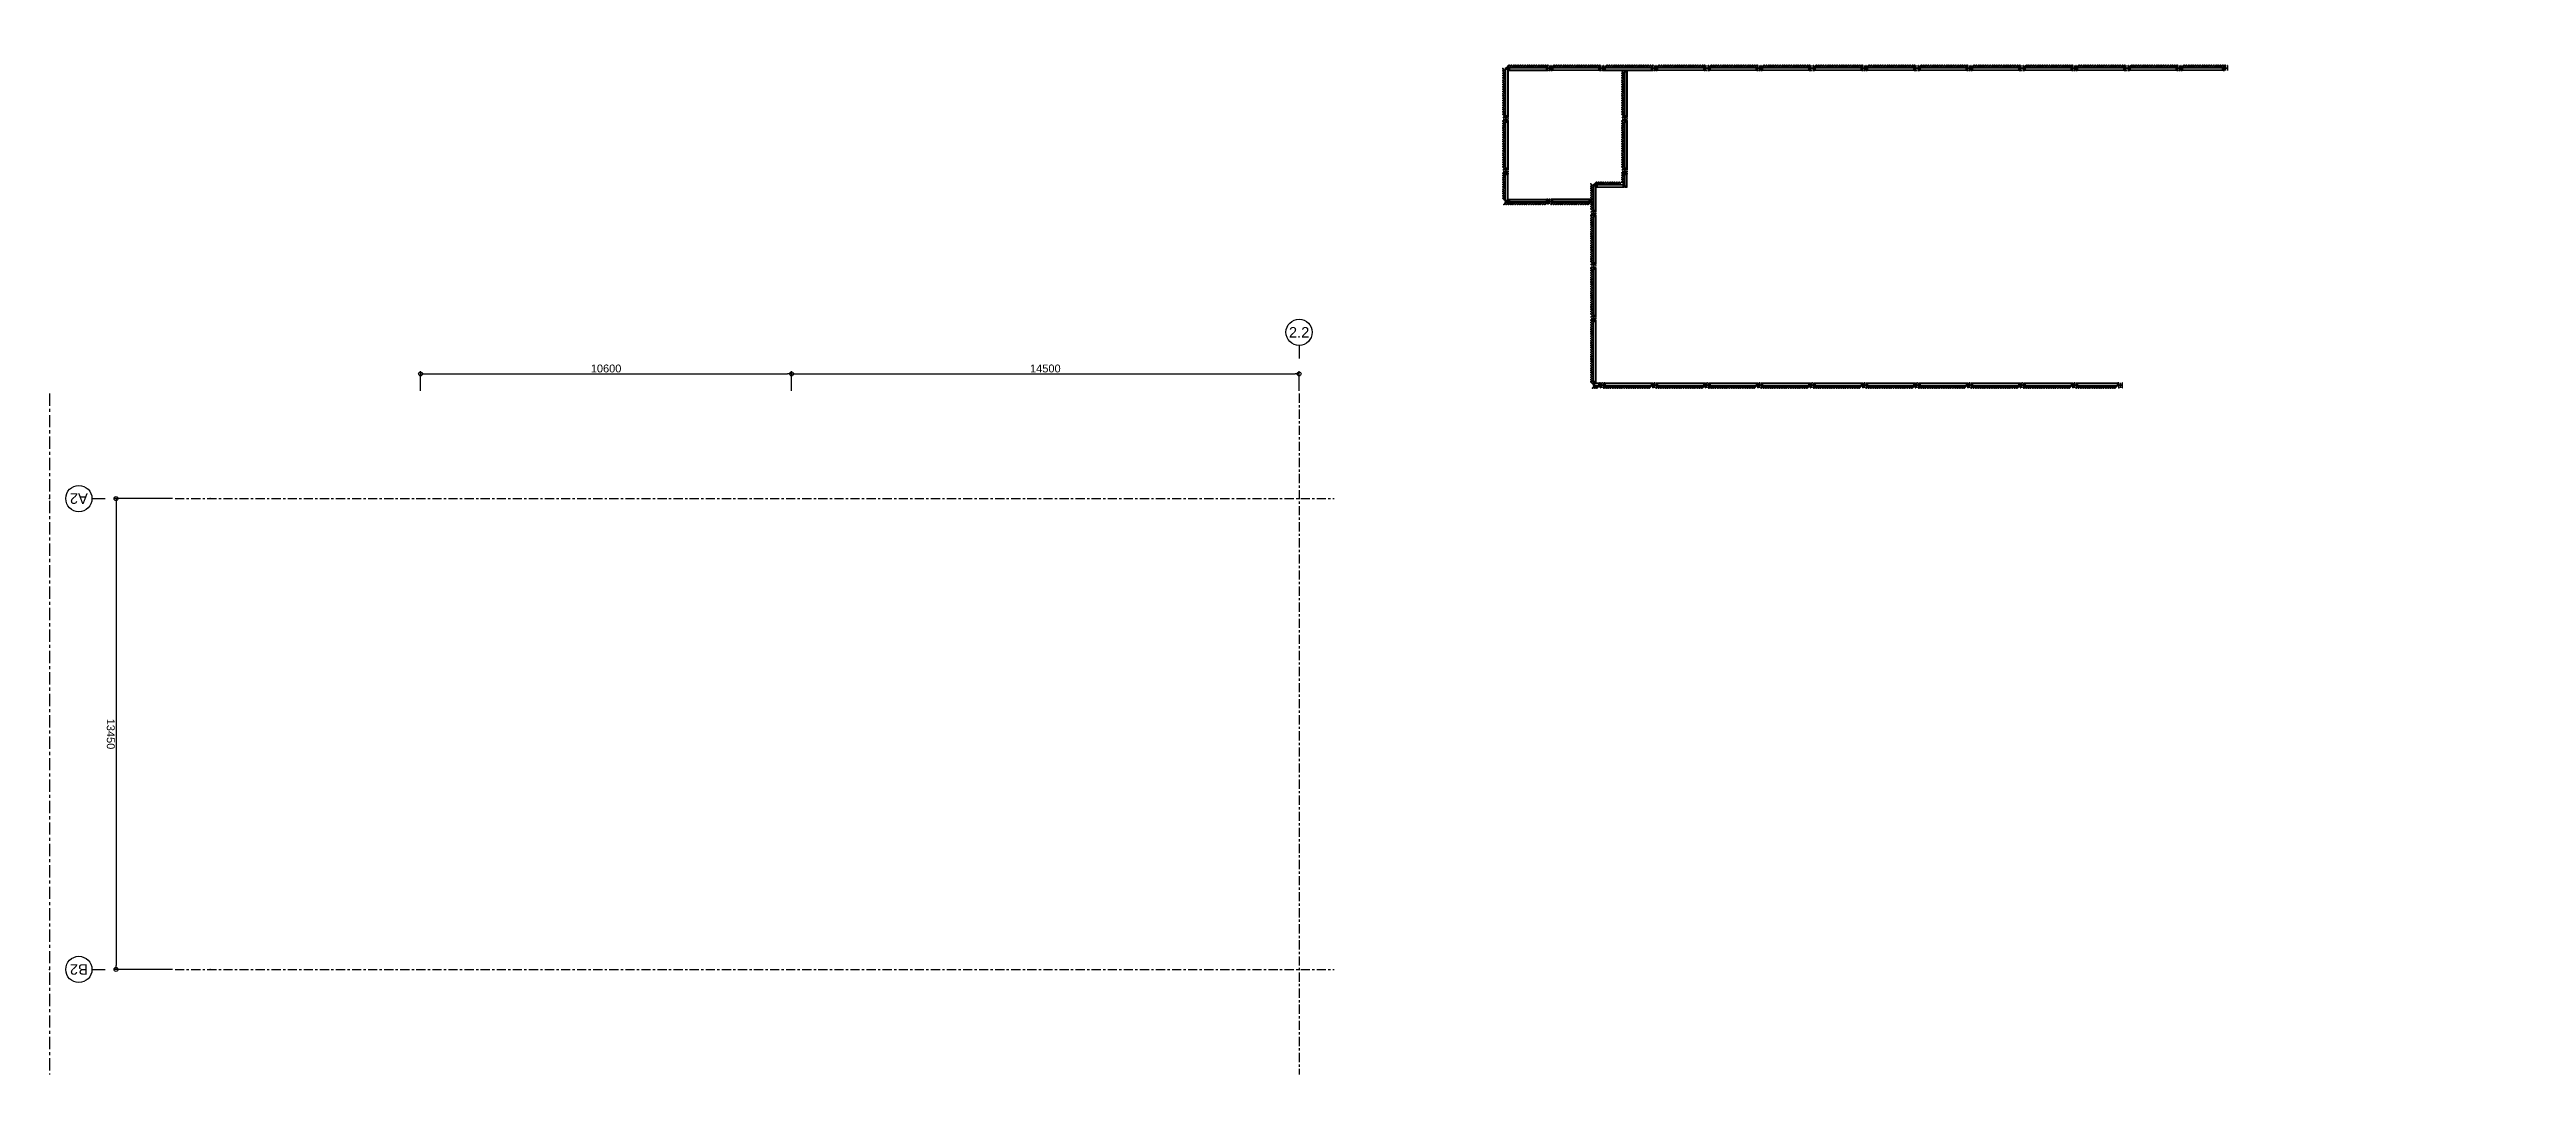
# Model space of a CAD drawing. Header units: millimetres. Extents: x 652554 to 1678317, y -308114 to 170803.
# Drawn here: x 1082489 to 1153254, y -217334 to -188057 of the extents above; entities that cross this region are included whole.
import ezdxf
from ezdxf.enums import TextEntityAlignment as Align

# ---------------------------------------------------------------- set-up
doc = ezdxf.new("R2010")
doc.units = ezdxf.units.MM
doc.linetypes.add('CENTER', pattern=[50.8, 31.75, -6.35, 6.35, -6.35])
doc.linetypes.add('TA_GL_000.70000', pattern=[1.925, 0.7, -0.175, 0.175, -0.175, 0.7])
doc.layers.get('Defpoints').update_dxf_attribs({"color": 250})
for name, color, linetype in [('000 - 0_SYM_DWG_GRID-BUBBLE_MAIN_COLOR_1', 3, 'Continuous'), ('000 - 0_SYM_DWG_GRIDLINE_MAIN_COLOR_1', 3, 'Continuous'), ('000 - 0_SYM_DWG_GRIDLINE_MAIN_COLOR_251', 251, 'Continuous'), ('000 - GRID', 251, 'CENTER'), ('010 - ASPG_ACCESSORIES_MAIN_COLOR_1', 1, 'Continuous'), ('010 - ASPG_DIMS_NOM', 1, 'Continuous'), ('010 - ASPG_EXTR_DEF_SUB', 250, 'Continuous'), ('010 - ASPG_EXTR_MAIN_COLOR_2', 2, 'Continuous'), ('010 - ASPG_FASTERN_DEF_SUB', 250, 'Continuous'), ('010 - ASPG_FRAMING_CUT_COLOR_4', 4, 'Continuous'), ('010 - ASPG_FRAMING_DEF_SUB', 250, 'Continuous'), ('010 - ASPG_FRAMING_HATCH_', 251, 'Continuous'), ('010 - ASPG_FRAMING_MAIN_COLOR_2', 2, 'Continuous'), ('010 - ASPG_FRAMING_SUB_COLOR_2', 2, 'Continuous'), ('010 - ASPG_FRAMING_WIPEOUT_', 250, 'Continuous'), ('BOLT & SCREW', 233, 'Continuous'), ('Center Line', 1, 'CENTER')]:
    doc.layers.add(name, color=color, linetype=linetype)
doc.layers.add('12-GRID', color=1, linetype='CENTER', lineweight=13)
doc.layers.add('SCREW', color=8, linetype='Continuous', lineweight=5)
doc.styles.add('Arial', font='arial.ttf')
doc.styles.add('FAMELINE_FOR_CKST', font='arial.ttf')
doc.styles.add('TA', font='', dxfattribs={"height": 4.5})
doc.styles.get('TA').set_extended_font_data('Cordia New')
doc.dimstyles.new('FAMELINE-CKST_C-C', dxfattribs={"dimtxt": 0.3, "dimasz": 0.15, "dimexe": 0.1, "dimexo": 0.1, "dimgap": 0.05, "dimtad": 1, "dimzin": 0, "dimdsep": 46, "dimtxsty": 'FAMELINE_FOR_CKST', "dimblk": 'ORIGIN', "dimblk1": 'ORIGIN', "dimblk2": 'ORIGIN', "dimsah": 1, "dimcen": 0.1, "dimdle": 0.1, "dimclrd": 256, "dimclre": 256, "dimclrt": 3, "dimadec": 0, "dimazin": 0, "dimtfac": 1, "dimtix": 1, "dimtmove": 2, "dimatfit": 3, "dimfxl": 1, "dimtolj": 1, "dimtzin": 0, "dimlwd": -1, "dimlwe": -1, "dimarcsym": 0})
pattern_1 = [(270, (1257419.24324, -520041.6224), (0.65495992507, -1.1344238721), [0.7562825814, -1.5125651628]), (30, (1257419.24324, -520041.6224), (0.65495992936, 1.1344238696), [0.7562825814, -1.5125651628]), (330, (1257419.24324, -520041.6224), (1.30991985442, -2.48e-09), [-1.5125651628, 0.7562825814])]
pattern_2 = [(315, (1257419.4929, -520021.6224), (1.3369313545, 1.3369313545), []), (45, (1257419.4929, -520021.6224), (-1.3369313545, 1.3369313545), [])]
pattern_3 = [(270, (1257419.4425, -520043.9224), (0.65495992507, -1.1344238721), [0.7562825814, -1.5125651628]), (30, (1257419.4425, -520043.9224), (0.65495992936, 1.1344238696), [0.7562825814, -1.5125651628]), (330, (1257419.4425, -520043.9224), (1.30991985442, -2.48e-09), [-1.5125651628, 0.7562825814])]
pattern_4 = [(315, (1257419.1929, -520023.9224), (1.3369313545, 1.3369313545), []), (45, (1257419.1929, -520023.9224), (-1.3369313545, 1.3369313545), [])]

msp = doc.modelspace()

# ---------------------------------------------------------------- blocks, each defined once
blk = doc.blocks.new('*U6642')
at = {"layer": '000 - 0_SYM_DWG_GRIDLINE_MAIN_COLOR_1'}
blk.add_line((45, 0), (40, 0), dxfattribs=at)
blk.add_circle((50, 0), 5, dxfattribs=at)
at = {"layer": '000 - 0_SYM_DWG_GRIDLINE_MAIN_COLOR_251', "linetype": 'ByBlock', "ltscale": 5}
blk.add_line((13.33, 0), (-428.16, 0), dxfattribs=at)
at = {"layer": '000 - 0_SYM_DWG_GRIDLINE_MAIN_COLOR_251', "color": 3}
blk.add_point((-414.83, 0), dxfattribs=at)
at = {"layer": '000 - 0_SYM_DWG_GRIDLINE_MAIN_COLOR_251', "color": 0}
blk.add_point((0, 0), dxfattribs=at)
at = {"style": 'TA', "flags": 1}
blk.add_attdef('LOCATION', (6, -6), '', height=4.5, rotation=270, dxfattribs=at)
at = {"layer": '000 - 0_SYM_DWG_GRID-BUBBLE_MAIN_COLOR_1', "style": 'Arial'}
blk.add_attdef('GRID-HEAD', text='', height=4, dxfattribs=at).set_placement((50, 0), align=Align.MIDDLE_CENTER)
blk = doc.blocks.new('*U6644')
at = {"layer": '000 - 0_SYM_DWG_GRIDLINE_MAIN_COLOR_1'}
blk.add_line((58.33, 0), (53.33, 0), dxfattribs=at)
blk.add_circle((63.33, 0), 5, dxfattribs=at)
at = {"layer": '000 - 0_SYM_DWG_GRIDLINE_MAIN_COLOR_251', "linetype": 'ByBlock', "ltscale": 5}
blk.add_line((40, 0), (-219.33, 0), dxfattribs=at)
at = {"layer": '000 - 0_SYM_DWG_GRIDLINE_MAIN_COLOR_251', "color": 3}
blk.add_point((-179.33, 0), dxfattribs=at)
at = {"layer": '000 - 0_SYM_DWG_GRIDLINE_MAIN_COLOR_251', "color": 0}
blk.add_point((0, 0), dxfattribs=at)
at = {"style": 'TA', "flags": 1}
blk.add_attdef('LOCATION', (6, -6), '', height=4.5, rotation=270, dxfattribs=at)
at = {"layer": '000 - 0_SYM_DWG_GRID-BUBBLE_MAIN_COLOR_1', "style": 'Arial'}
blk.add_attdef('GRID-HEAD', text='', height=4, rotation=270, dxfattribs=at).set_placement((63.33, 0), align=Align.MIDDLE_CENTER)
blk = doc.blocks.new('*U6641')
at = {"layer": '000 - 0_SYM_DWG_GRIDLINE_MAIN_COLOR_251', "linetype": 'ByBlock', "ltscale": 5}
blk.add_line((30, 0), (-164.5, 0), dxfattribs=at)
at = {"layer": '000 - 0_SYM_DWG_GRIDLINE_MAIN_COLOR_251', "color": 3}
blk.add_point((-134.5, 0), dxfattribs=at)
at = {"layer": '000 - 0_SYM_DWG_GRIDLINE_MAIN_COLOR_251', "color": 0}
blk.add_point((0, 0), dxfattribs=at)
at = {"style": 'TA', "flags": 1}
blk.add_attdef('LOCATION', (6, -6), '', height=4.5, rotation=270, dxfattribs=at)
blk = doc.blocks.new('_Origin')
at = {"color": 0, "linetype": 'ByBlock', "lineweight": -2}
blk.add_line((0, 0), (-1, 0), dxfattribs=at)
blk.add_circle((0, 0), 0.5, dxfattribs=at)
blk = doc.blocks.new('*D5525')
at = {"layer": '010 - ASPG_DIMS_NOM', "transparency": 16777216}
for p, q in [((1086002, -200884), (1084314, -200884)), ((1084389, -200997), (1084389, -214222)), ((1086002, -214334), (1084314, -214334))]:
    blk.add_line(p, q, dxfattribs=at)
at = {"layer": 'Defpoints', "color": 0, "transparency": 16777216}
for p in [(1086077, -200884), (1084389, -214334), (1086077, -214334)]:
    blk.add_point(p, dxfattribs=at)
at = {"layer": '010 - ASPG_DIMS_NOM', "transparency": 16777216, "xscale": 112.5, "yscale": 112.5, "zscale": 112.5}
for p, rotation in [((1084389, -200884), 90), ((1084389, -214334), 270)]:
    blk.add_blockref('_Origin', p, dxfattribs=dict(at, rotation=rotation))
at = {"layer": '010 - ASPG_DIMS_NOM', "color": 3, "transparency": 16777216, "insert": (1084237, -207609), "char_height": 225, "attachment_point": 5, "rotation": 270, "style": 'FAMELINE_FOR_CKST'}
blk.add_mtext('\\A1;13450', dxfattribs=at)
blk = doc.blocks.new('*D5526')
at = {"layer": '010 - ASPG_DIMS_NOM', "transparency": 16777216}
for p, q in [((1093089, -197809), (1093089, -197247)), ((1093202, -197322), (1103577, -197322)), ((1103689, -197809), (1103689, -197247))]:
    blk.add_line(p, q, dxfattribs=at)
at = {"layer": 'Defpoints', "color": 0, "transparency": 16777216}
for p in [(1103689, -197322), (1093089, -197884), (1103689, -197884)]:
    blk.add_point(p, dxfattribs=at)
at = {"layer": '010 - ASPG_DIMS_NOM', "transparency": 16777216, "xscale": 112.5, "yscale": 112.5, "zscale": 112.5, "rotation": 180}
blk.add_blockref('_Origin', (1093089, -197322), dxfattribs=at)
at = {"layer": '010 - ASPG_DIMS_NOM', "transparency": 16777216, "xscale": 112.5, "yscale": 112.5, "zscale": 112.5}
blk.add_blockref('_Origin', (1103689, -197322), dxfattribs=at)
at = {"layer": '010 - ASPG_DIMS_NOM', "color": 3, "transparency": 16777216, "insert": (1098389, -197169), "char_height": 225, "attachment_point": 5, "style": 'FAMELINE_FOR_CKST'}
blk.add_mtext('\\A1;10600', dxfattribs=at)
blk = doc.blocks.new('*D5527')
at = {"layer": '010 - ASPG_DIMS_NOM', "transparency": 16777216}
for p, q in [((1103689, -197809), (1103689, -197247)), ((1103802, -197322), (1118077, -197322)), ((1118189, -197809), (1118189, -197247))]:
    blk.add_line(p, q, dxfattribs=at)
at = {"layer": 'Defpoints', "color": 0, "transparency": 16777216}
for p in [(1118189, -197322), (1103689, -197884), (1118189, -197884)]:
    blk.add_point(p, dxfattribs=at)
at = {"layer": '010 - ASPG_DIMS_NOM', "transparency": 16777216, "xscale": 112.5, "yscale": 112.5, "zscale": 112.5, "rotation": 180}
blk.add_blockref('_Origin', (1103689, -197322), dxfattribs=at)
at = {"layer": '010 - ASPG_DIMS_NOM', "transparency": 16777216, "xscale": 112.5, "yscale": 112.5, "zscale": 112.5}
blk.add_blockref('_Origin', (1118189, -197322), dxfattribs=at)
at = {"layer": '010 - ASPG_DIMS_NOM', "color": 3, "transparency": 16777216, "insert": (1110939, -197169), "char_height": 225, "attachment_point": 5, "style": 'FAMELINE_FOR_CKST'}
blk.add_mtext('\\A1;14500', dxfattribs=at)
blk = doc.blocks.new('*U7352')
at = {"layer": '12-GRID', "color": 8, "linetype": 'CENTER'}
for p, q in [((0, -6), (0, 2)), ((-4, -2), (4, -2))]:
    blk.add_line(p, q, dxfattribs=at)
at = {"layer": 'BOLT & SCREW'}
for p, q in [((-1, -2), (-2, -2)), ((-1, -2), (-2, -2)), ((0, -2), (-1, -2)), ((0, -2), (-1, -2)), ((0, -1), (0, 0)), ((0, -1), (0, 0)), ((0, -2), (0, -1)), ((0, -2), (0, -1)), ((0, -2), (1, -2)), ((0, -3), (0, -2)), ((0, -2), (0, -3)), ((0, -2), (1, -2)), ((0, -3), (0, -4)), ((0, -3), (0, -4)), ((1, -2), (2, -2)), ((1, -2), (2, -2))]:
    blk.add_line(p, q, dxfattribs=at)
for points in [[(-2, -2), (-1, -2, 0.414214), (0, -1), (0, 0), (0, 0), (0, -1, 0.414214), (1, -2), (2, -2), (2, -2), (1, -2, 0.414214), (0, -3), (0, -4), (0, -4), (0, -3, 0.414214), (-1, -2), (-2, -2)], [(0, -2, -0.414214), (0, -2), (1, -2), (1, -2), (0, -2, -0.414214), (0, -2), (0, -1), (0, -1), (0, -2, -0.414214), (0, -2), (-1, -2), (-1, -2), (0, -2, -0.414214), (0, -2), (0, -3), (0, -3)]]:
    blk.add_lwpolyline(points, format="xyb", close=True, dxfattribs=at)
blk.add_circle((0, -2), 3.5, dxfattribs=at)
blk = doc.blocks.new('000_ASPG_TYP_FILES_20260218-010703_FRAME_EXTR_')
at = {"layer": '010 - ASPG_FRAMING_HATCH_'}
h = blk.add_hatch(dxfattribs=at)
h.set_pattern_fill('ANSI32', color=256, scale=0.1, angle=180)
edge = h.paths.add_edge_path()
edge.add_line((2, 16), (2, 2))
edge.add_line((2, 2), (40, 2))
edge.add_arc((40, 2), 0.3, 0, 90, ccw=False)
edge.add_line((40, 2), (40, 0))
edge.add_arc((40, 0), 0.3, -90, 0, ccw=False)
edge.add_line((40, 0), (0, 0))
edge.add_arc((0, 0), 0.3, 180, 270, ccw=False)
edge.add_line((0, 0), (0, 18))
edge.add_arc((0, 18), 0.3, 90, 180, ccw=False)
edge.add_line((0, 18), (23, 18))
edge.add_arc((23, 19), 0.5, 270, 380.20955)
edge.add_arc((26, 20), 3.35, 182.06379, 200.20955, ccw=False)
edge.add_arc((24, 20), 0.76, 2.06379, 182.06379, ccw=False)
edge.add_arc((26, 20), 1.83, 182.06379, 447.93621)
edge.add_arc((26, 22), 0.76, 87.93621, 267.93621, ccw=False)
edge.add_arc((26, 20), 3.35, 69.79045, 87.93621, ccw=False)
edge.add_arc((27, 23), 0.5, 249.79045, 360)
edge.add_line((28, 23), (28, 27))
edge.add_line((28, 27), (28, 27))
edge.add_line((28, 27), (28, 28))
edge.add_line((28, 28), (28, 39))
edge.add_line((28, 39), (28, 39))
edge.add_line((28, 39), (28, 40))
edge.add_line((28, 40), (28, 43))
edge.add_arc((27, 43), 0.5, 0, 110.20955)
edge.add_arc((26, 46), 3.35, 272.06379, 290.20955, ccw=False)
edge.add_arc((26, 44), 0.76, 92.06379, 272.06379, ccw=False)
edge.add_arc((26, 46), 1.83, 272.06379, 537.93621)
edge.add_arc((24, 47), 0.76, 177.93621, 357.93621, ccw=False)
edge.add_arc((26, 46), 3.35, 159.79045, 177.93621, ccw=False)
edge.add_arc((23, 48), 0.5, 339.79045, 450)
edge.add_line((23, 48), (0, 48))
edge.add_arc((0, 49), 0.3, 180, 270, ccw=False)
edge.add_line((0, 49), (0, 60))
edge.add_arc((0, 60), 0.3, 90, 180, ccw=False)
edge.add_line((0, 60), (5, 60))
edge.add_line((5, 60), (5, 65))
edge.add_arc((5, 65), 0.3, 90, 180, ccw=False)
edge.add_line((5, 65), (30, 65))
edge.add_line((30, 65), (30, 64))
edge.add_arc((30, 64), 0.3, -90, 0, ccw=False)
edge.add_line((30, 63), (7, 63))
edge.add_arc((7, 63), 0.3, 90, 180)
edge.add_line((7, 63), (7, 58))
edge.add_line((7, 58), (2, 58))
edge.add_arc((2, 58), 0.3, 90, 180)
edge.add_line((2, 58), (2, 51))
edge.add_arc((2, 51), 0.3, 180, 270)
edge.add_line((2, 50), (30, 50))
edge.add_arc((30, 50), 0.3, 0, 90, ccw=False)
edge.add_line((30, 50), (30, 27))
edge.add_line((30, 27), (30, 16))
edge.add_arc((30, 16), 0.3, -90, 0, ccw=False)
edge.add_line((30, 16), (2, 16))
at = {"layer": '010 - ASPG_FRAMING_CUT_COLOR_4'}
blk.add_lwpolyline([(2, 16), (2, 2), (40, 2, -0.414214), (40, 2), (40, 0, -0.414214), (40, 0), (0, 0, -0.414214), (0, 0), (0, 18, -0.414214), (0, 18), (23, 18, 0.52173), (23, 19, -0.079342), (23, 20, -1), (24, 20, 2.296346), (26, 22, -1), (26, 23, -0.079342), (27, 23, 0.52173), (28, 23), (28, 27), (28, 27), (28, 28), (28, 39), (28, 39), (28, 40), (28, 43, 0.52173), (27, 43, -0.079342), (26, 43, -1), (26, 45, 2.296346), (24, 47, -1), (23, 47, -0.079342), (23, 48, 0.52173), (23, 48), (0, 48, -0.414214), (0, 49), (0, 60, -0.414214), (0, 60), (5, 60), (5, 65, -0.414214), (5, 65), (30, 65), (30, 64, -0.414214), (30, 63), (7, 63, 0.414214), (7, 63), (7, 58), (2, 58, 0.414214), (2, 58), (2, 51, 0.414214), (2, 50), (30, 50, -0.414214), (30, 50), (30, 27), (30, 16, -0.414214), (30, 16)], format="xyb", close=True, dxfattribs=at)
for p in [(26, 48), (26, 22)]:
    blk.add_blockref('*U7352', p)
blk = doc.blocks.new('*U7354')
at = {"layer": '010 - ASPG_FRAMING_HATCH_', "transparency": 33554585}
h = blk.add_hatch(dxfattribs=at)
h.set_pattern_fill('ANSI32', color=256, scale=0.25)
edge = h.paths.add_edge_path()
edge.add_line((2, -50), (2, -75))
edge.add_line((2, -75), (0, -75))
edge.add_line((0, -75), (0, -49))
edge.add_arc((1, -49), 1, 90, 180, ccw=False)
edge.add_line((1, -48), (63, -48))
edge.add_arc((63, -47), 1, 270, 360)
edge.add_line((64, -47), (64, 47))
edge.add_arc((63, 47), 1, 0, 90)
edge.add_line((63, 48), (1, 48))
edge.add_arc((1, 49), 1, 180, 270, ccw=False)
edge.add_line((0, 49), (0, 75))
edge.add_line((0, 75), (2, 75))
edge.add_line((2, 75), (2, 50))
edge.add_line((2, 50), (141, 50))
edge.add_line((141, 50), (141, 41))
edge.add_arc((140, 41), 1, 270, 360, ccw=False)
edge.add_line((140, 40), (132, 40))
edge.add_arc((132, 41), 1, 180, 270, ccw=False)
edge.add_line((131, 41), (131, 47))
edge.add_arc((130, 47), 1, 0, 90)
edge.add_line((130, 48), (67, 48))
edge.add_arc((67, 47), 1, 90, 180)
edge.add_line((66, 47), (66, -47))
edge.add_arc((67, -47), 1, 180, 270)
edge.add_line((67, -48), (130, -48))
edge.add_arc((130, -47), 1, 270, 360)
edge.add_line((131, -47), (131, -41))
edge.add_arc((132, -41), 1, 90, 180, ccw=False)
edge.add_line((132, -40), (140, -40))
edge.add_arc((140, -41), 1, 0, 90, ccw=False)
edge.add_line((141, -41), (141, -50))
edge.add_line((141, -50), (2, -50))
h.paths.add_polyline_path([(139, 48), (139, 42), (133, 42), (133, 48)], flags=16)
h.paths.add_polyline_path([(139, -48), (139, -42), (133, -42), (133, -48)], flags=16)
at = {"layer": '010 - ASPG_FRAMING_HATCH_'}
h = blk.add_hatch(dxfattribs=at)
h.set_pattern_fill('ANSI37', color=256, scale=0.595498, angle=-90)
h.set_pattern_definition(pattern_4)
edge = h.paths.add_edge_path()
edge.add_ellipse((12, 55), major_axis=(0, -5), ratio=0.644482, start_angle=180, end_angle=360, ccw=False)
edge.add_line((12, 60), (2, 60))
edge.add_arc((-8, 55), 11.1, -26.79627, 26.79627, ccw=False)
edge.add_line((2, 50), (12, 50))
h = blk.add_hatch(dxfattribs=at)
h.set_pattern_fill('HONEY', color=256, scale=0.238199, angle=-90)
h.set_pattern_definition(pattern_3)
edge = h.paths.add_edge_path()
edge.add_ellipse((12, 55), major_axis=(0, -5), ratio=0.644482, start_angle=0, end_angle=360, ccw=False)
h = blk.add_hatch(dxfattribs=at)
h.set_pattern_fill('HONEY', color=256, scale=0.238199, angle=-90)
h.set_pattern_definition(pattern_1)
edge = h.paths.add_edge_path()
edge.add_ellipse((58, 55), major_axis=(0, -5), ratio=0.644482, start_angle=0, end_angle=360)
h = blk.add_hatch(dxfattribs=at)
h.set_pattern_fill('ANSI37', color=256, scale=0.595498, angle=-90)
h.set_pattern_definition(pattern_2)
edge = h.paths.add_edge_path()
edge.add_ellipse((58, 55), major_axis=(0, -5), ratio=0.644482, start_angle=0, end_angle=180)
edge.add_line((58, 60), (62, 60))
edge.add_arc((62, 60), 0.3, -90, 0)
edge.add_line((62, 60), (62, 61))
edge.add_line((62, 61), (62, 62))
edge.add_line((62, 62), (62, 62))
edge.add_line((62, 62), (62, 63))
edge.add_line((62, 63), (62, 63))
edge.add_line((62, 63), (62, 64))
edge.add_line((62, 64), (62, 64))
edge.add_line((62, 64), (62, 65))
edge.add_line((62, 65), (63, 65))
edge.add_line((63, 65), (64, 66))
edge.add_line((64, 66), (64, 65))
edge.add_line((64, 65), (65, 66))
edge.add_line((65, 66), (65, 65))
edge.add_line((65, 65), (66, 66))
edge.add_line((66, 66), (66, 65))
edge.add_line((66, 65), (67, 65))
edge.add_arc((67, 65), 0.3, -90, 0)
edge.add_line((67, 65), (67, 60))
edge.add_arc((77, 55), 11.1, 153.20373, 206.79627)
edge.add_line((67, 50), (58, 50))
h = blk.add_hatch(dxfattribs=at)
h.set_pattern_fill('ANSI37', color=256, scale=0.595498, angle=-90)
h.set_pattern_definition(pattern_4)
edge = h.paths.add_edge_path()
edge.add_ellipse((12, -55), major_axis=(0, 5), ratio=0.644482, start_angle=0, end_angle=180)
edge.add_line((12, -60), (2, -60))
edge.add_arc((-8, -55), 11.1, 333.20373, 386.79627)
edge.add_line((2, -50), (12, -50))
h = blk.add_hatch(dxfattribs=at)
h.set_pattern_fill('HONEY', color=256, scale=0.238199, angle=-90)
h.set_pattern_definition(pattern_3)
edge = h.paths.add_edge_path()
edge.add_ellipse((12, -55), major_axis=(0, 5), ratio=0.644482, start_angle=0, end_angle=360)
h = blk.add_hatch(dxfattribs=at)
h.set_pattern_fill('HONEY', color=256, scale=0.238199, angle=-90)
h.set_pattern_definition(pattern_1)
edge = h.paths.add_edge_path()
edge.add_ellipse((58, -55), major_axis=(0, 5), ratio=0.644482, start_angle=0, end_angle=360, ccw=False)
h = blk.add_hatch(dxfattribs=at)
h.set_pattern_fill('ANSI37', color=256, scale=0.595498, angle=-90)
h.set_pattern_definition(pattern_2)
edge = h.paths.add_edge_path()
edge.add_ellipse((58, -55), major_axis=(0, 5), ratio=0.644482, start_angle=180, end_angle=360, ccw=False)
edge.add_line((58, -60), (62, -60))
edge.add_arc((62, -60), 0.3, 360, 450, ccw=False)
edge.add_line((62, -60), (62, -61))
edge.add_line((62, -61), (62, -62))
edge.add_line((62, -62), (62, -62))
edge.add_line((62, -62), (62, -63))
edge.add_line((62, -63), (62, -63))
edge.add_line((62, -63), (62, -64))
edge.add_line((62, -64), (62, -64))
edge.add_line((62, -64), (62, -65))
edge.add_line((62, -65), (63, -65))
edge.add_line((63, -65), (64, -66))
edge.add_line((64, -66), (64, -65))
edge.add_line((64, -65), (65, -66))
edge.add_line((65, -66), (65, -65))
edge.add_line((65, -65), (66, -66))
edge.add_line((66, -66), (66, -65))
edge.add_line((66, -65), (67, -65))
edge.add_arc((67, -65), 0.3, 360, 450, ccw=False)
edge.add_line((67, -65), (67, -60))
edge.add_arc((77, -55), 11.1, 153.20373, 206.79627, ccw=False)
edge.add_line((67, -50), (58, -50))
at = {"layer": '010 - ASPG_FASTERN_DEF_SUB'}
blk.add_point((0, 0), dxfattribs=at)
at = {"layer": '010 - ASPG_FRAMING_CUT_COLOR_4'}
blk.add_lwpolyline([(2, -50), (2, -75), (0, -75), (0, -49, -0.414214), (1, -48), (63, -48, 0.414214), (64, -47), (64, 47, 0.414214), (63, 48), (1, 48, -0.414214), (0, 49), (0, 75), (2, 75), (2, 50), (141, 50), (141, 41, -0.414214), (140, 40), (132, 40, -0.414214), (131, 41), (131, 47, 0.414214), (130, 48), (67, 48, 0.414214), (66, 47), (66, -47, 0.414214), (67, -48), (130, -48, 0.414214), (131, -47), (131, -41, -0.414214), (132, -40), (140, -40, -0.414214), (141, -41), (141, -50)], format="xyb", close=True, dxfattribs=at)
for points in [[(139, 48), (139, 42), (133, 42), (133, 48)], [(139, -48), (139, -42), (133, -42), (133, -48)]]:
    blk.add_lwpolyline(points, close=True, dxfattribs=at)
at = {"layer": '010 - ASPG_FRAMING_DEF_SUB', "transparency": 33554508}
blk.add_line((136, 0), (-5, 0), dxfattribs=at)
at = {"layer": '010 - ASPG_FRAMING_DEF_SUB', "transparency": 33554457}
for points in [[(2, 50), (15, 50), (15, 60), (2, 60)], [(54, 50), (67, 50), (67, 66), (54, 66)], [(2, -50), (15, -50), (15, -60), (2, -60)], [(54, -50), (67, -50), (67, -66), (54, -66)]]:
    blk.add_lwpolyline(points, close=True, dxfattribs=at)
at = {"layer": '010 - ASPG_FRAMING_SUB_COLOR_2'}
for points in [[(12, 50), (2, 50, 0.238199), (2, 60), (12, 60)], [(58, 50), (67, 50, -0.238199), (67, 60), (67, 65, -0.414214), (67, 65), (66, 65), (66, 66), (65, 65), (65, 66), (64, 65), (64, 66), (63, 65), (62, 65), (62, 64), (62, 64), (62, 63), (62, 63), (62, 62), (62, 62), (62, 61), (62, 60, -0.414214), (62, 60), (58, 60)], [(12, -50), (2, -50, -0.238199), (2, -60), (12, -60)], [(58, -50), (67, -50, 0.238199), (67, -60), (67, -65, 0.414214), (67, -65), (66, -65), (66, -66), (65, -65), (65, -66), (64, -65), (64, -66), (63, -65), (62, -65), (62, -64), (62, -64), (62, -63), (62, -63), (62, -62), (62, -62), (62, -61), (62, -60, 0.414214), (62, -60), (58, -60)]]:
    blk.add_lwpolyline(points, format="xyb", dxfattribs=at)
at = {"layer": '010 - ASPG_FRAMING_SUB_COLOR_2', "extrusion": (0, 0, -1)}
for centre, major_axis in [((12, 55), (0, -5)), ((58, -55), (0, 5))]:
    blk.add_ellipse(centre, major_axis=major_axis, ratio=0.644482, dxfattribs=at)
at = {"layer": '010 - ASPG_FRAMING_SUB_COLOR_2'}
for centre, major_axis in [((58, 55), (0, -5)), ((12, -55), (0, 5))]:
    blk.add_ellipse(centre, major_axis=major_axis, ratio=0.644482, dxfattribs=at)
blk = doc.blocks.new('PZG35-9D5')
at = {"layer": 'Center Line'}
blk.add_line((0, 4), (0, -11), dxfattribs=at)
at = {"layer": 'SCREW', "color": 8}
for p, q in [((-1, 0), (-1, -1)), ((1, 0), (1, -1)), ((-2, -1), (-1, -2)), ((-2, -1), (-1, -1)), ((-2, -1), (2, -1)), ((-2, -3), (2, -2)), ((-2, -3), (-1, -2)), ((-2, -3), (-1, -3)), ((-2, -4), (-1, -4)), ((-2, -4), (-1, -4)), ((-2, -4), (-1, -4)), ((-1, -1), (1, -1)), ((-1, -2), (1, -1)), ((-1, -2), (-1, -2)), ((-1, -2), (1, -2)), ((-1, -3), (-1, -4)), ((-1, -3), (1, -3)), ((-1, -4), (-1, -8)), ((-1, -4), (-1, -4)), ((-1, -4), (-1, -4)), ((0, -10), (-1, -8)), ((0, -10), (1, -8)), ((1, -1), (1, -2)), ((2, -1), (1, -1)), ((2, -1), (1, -1)), ((2, -2), (1, -2)), ((2, -2), (1, -3)), ((1, -3), (1, -3)), ((1, -3), (1, -3)), ((2, -4), (1, -3)), ((1, -4), (1, -4)), ((1, -4), (2, -4)), ((1, -4), (1, -4)), ((1, -5), (1, -4)), ((2, -5), (1, -4)), ((2, -4), (1, -4)), ((1, -5), (1, -8)), ((1, -5), (2, -5)), ((1, -5), (1, -5)), ((2, -5), (1, -5))]:
    blk.add_line(p, q, dxfattribs=at)
blk.add_lwpolyline([(0, -10), (1, -5), (1, -4, 0.417657), (0, -3, 0.108102), (-1, -4), (-1, -5)], format="xyb", dxfattribs=at)
blk = doc.blocks.new('*U7353')
at = {"layer": 'SCREW', "color": 6}
blk.add_lwpolyline([(3, 2, 0.09906), (1, 3), (1, 2), (-1, 2), (-1, 3, 0.09906), (-3, 2, 0.266588), (-4, 1), (-4, 0, 0.414214), (-3, 0), (3, 0, 0.414214), (3, 0), (3, 1, 0.266588)], format="xyb", close=True, dxfattribs=at)
at = {"layer": 'SCREW'}
blk.add_blockref('PZG35-9D5', (0, 0), dxfattribs=at)
blk = doc.blocks.new('*U7356')
blk.add_point((0, 0))
at = {"layer": '010 - ASPG_ACCESSORIES_MAIN_COLOR_1'}
blk.add_lwpolyline([(-40, -1, 0.414214), (-40, -1), (-40, -7, 0.57735), (-40, -8), (-37, -6, 0.767327), (-37, -5), (-38, -5, -0.414214), (-38, -5), (-38, -3, -0.414214), (-38, -3), (-32, -3, -0.388879), (-32, -3), (-32, -4, 0.388879), (-31, -5), (-30, -5, 0.414214), (-30, -4), (-30, -3, -0.414214), (-30, -3), (0, -3, -0.378969), (3, -5), (8, -43, 0.446593), (12, -45, -0.489802), (16, -49), (16, -49, -0.18248), (16, -50, -0.267949), (15, -50, 1.122115), (15, -52, 0.405004), (18, -49), (18, -49, 0.489805), (11, -43, -0.446597), (10, -42), (5, -1, 0.364176), (5, -1)], format="xyb", close=True, dxfattribs=at)
at = {"layer": '010 - ASPG_EXTR_DEF_SUB'}
for p in [(-40, 0), (43, -77), (43, -77)]:
    blk.add_point(p, dxfattribs=at)
at = {"layer": '010 - ASPG_EXTR_MAIN_COLOR_2'}
blk.add_lwpolyline([(11, -48), (11, -47), (12, -48), (12, -47, -0.535538), (14, -49, 0.991572), (16, -50, 1.157025), (9, -49, -0.688558), (8, -49), (-17, -22), (-32, -6), (-32, -3, 0.414312), (-33, -3), (-38, -3, 0.414116), (-38, -3), (-38, -4, 0.414214), (-38, -5), (-36, -5, -0.205895), (-36, -5), (33, -77), (43, -77, 0.668179), (43, -77), (41, -74, 0.668179), (40, -74), (40, -76), (34, -76), (12, -53, -0.558354), (12, -52, 0.766275), (12, -50, -0.438583), (11, -48)], format="xyb", close=True, dxfattribs=at)
at = {"layer": 'SCREW', "rotation": 180}
for p in [(-22, -2), (-8, -2)]:
    blk.add_blockref('*U7353', p, dxfattribs=at)
blk = doc.blocks.new('*U5486')
blk.add_wipeout([(1440, 4), (60, 4), (60, 69), (1440, 69)]).dxf.layer = '010 - ASPG_FRAMING_WIPEOUT_'
at = {"color": 1}
blk.add_point((60, 69), dxfattribs=at)
at = {"layer": '010 - ASPG_FRAMING_MAIN_COLOR_2'}
blk.add_lwpolyline([(1410, 69), (90, 69), (90, 6), (1410, 6)], close=True, dxfattribs=at)
at = {"layer": '010 - ASPG_FRAMING_SUB_COLOR_2'}
for points in [[(1440, 4), (60, 4), (60, 69), (1440, 69)], [(60, 2), (60, 4), (1440, 4), (1440, 2)]]:
    blk.add_lwpolyline(points, close=True, dxfattribs=at)
at = {"transparency": 33554559, "xscale": -1, "rotation": 270}
for p in [(0, 0), (1500, 0)]:
    blk.add_blockref('*U7354', p, dxfattribs=at)
at = {"color": 1, "xscale": -1, "rotation": 180}
for p in [(92, 69), (157, 69), (222, 69), (287, 69), (352, 69), (417, 69), (482, 69), (547, 69), (612, 69), (677, 69), (742, 69), (807, 69), (872, 69), (937, 69), (1002, 69), (1067, 69), (1132, 69), (1197, 69), (1262, 69), (1327, 69), (1392, 69)]:
    blk.add_blockref('*U7356', p, dxfattribs=at)
blk.add_blockref('000_ASPG_TYP_FILES_20260218-010703_FRAME_EXTR_', (60, 4))
at = {"xscale": -1}
blk.add_blockref('000_ASPG_TYP_FILES_20260218-010703_FRAME_EXTR_', (1440, 4), dxfattribs=at)
blk = doc.blocks.new('*U5485')
blk.add_wipeout([(1440, 4), (60, 4), (60, 69), (1440, 69)]).dxf.layer = '010 - ASPG_FRAMING_WIPEOUT_'
at = {"color": 1}
blk.add_point((60, 69), dxfattribs=at)
at = {"layer": '010 - ASPG_FRAMING_MAIN_COLOR_2'}
blk.add_lwpolyline([(1410, 69), (90, 69), (90, 6), (1410, 6)], close=True, dxfattribs=at)
at = {"layer": '010 - ASPG_FRAMING_SUB_COLOR_2'}
for points in [[(1440, 4), (60, 4), (60, 69), (1440, 69)], [(60, 2), (60, 4), (1440, 4), (1440, 2)]]:
    blk.add_lwpolyline(points, close=True, dxfattribs=at)
at = {"transparency": 33554559, "xscale": -1, "rotation": 270}
for p in [(0, 0), (1500, 0)]:
    blk.add_blockref('*U7354', p, dxfattribs=at)
at = {"color": 1, "xscale": -1, "rotation": 180}
for p in [(92, 69), (157, 69), (222, 69), (287, 69), (352, 69), (417, 69), (482, 69), (547, 69), (612, 69), (677, 69), (742, 69), (807, 69), (872, 69), (937, 69), (1002, 69), (1067, 69), (1132, 69), (1197, 69), (1262, 69), (1327, 69), (1392, 69)]:
    blk.add_blockref('*U7356', p, dxfattribs=at)
blk.add_blockref('000_ASPG_TYP_FILES_20260218-010703_FRAME_EXTR_', (60, 4))
at = {"xscale": -1}
blk.add_blockref('000_ASPG_TYP_FILES_20260218-010703_FRAME_EXTR_', (1440, 4), dxfattribs=at)
blk = doc.blocks.new('*U5491')
blk.add_wipeout([(1177, 4), (60, 4), (60, 69), (1177, 69)]).dxf.layer = '010 - ASPG_FRAMING_WIPEOUT_'
at = {"color": 1}
blk.add_point((60, 69), dxfattribs=at)
at = {"layer": '010 - ASPG_FRAMING_MAIN_COLOR_2'}
blk.add_lwpolyline([(1147, 69), (90, 69), (90, 6), (1147, 6)], close=True, dxfattribs=at)
at = {"layer": '010 - ASPG_FRAMING_SUB_COLOR_2'}
for points in [[(1177, 4), (60, 4), (60, 69), (1177, 69)], [(60, 2), (60, 4), (1177, 4), (1177, 2)]]:
    blk.add_lwpolyline(points, close=True, dxfattribs=at)
at = {"transparency": 33554559, "xscale": -1, "rotation": 270}
blk.add_blockref('*U7354', (0, 0), dxfattribs=at)
at = {"color": 1, "rotation": 180}
for p in [(92, 69), (157, 69), (222, 69), (287, 69), (352, 69), (417, 69), (482, 69), (547, 69), (612, 69), (677, 69), (742, 69), (807, 69), (872, 69), (937, 69), (1002, 69), (1067, 69), (1132, 69), (1197, 69)]:
    blk.add_blockref('*U7356', p, dxfattribs=at)
blk.add_blockref('000_ASPG_TYP_FILES_20260218-010703_FRAME_EXTR_', (60, 4))
at = {"xscale": -1}
blk.add_blockref('000_ASPG_TYP_FILES_20260218-010703_FRAME_EXTR_', (1177, 4), dxfattribs=at)
blk = doc.blocks.new('*U5490')
blk.add_wipeout([(1377, 4), (60, 4), (60, 69), (1377, 69)]).dxf.layer = '010 - ASPG_FRAMING_WIPEOUT_'
at = {"color": 1}
blk.add_point((60, 69), dxfattribs=at)
at = {"layer": '010 - ASPG_FRAMING_MAIN_COLOR_2'}
blk.add_lwpolyline([(1347, 69), (90, 69), (90, 6), (1347, 6)], close=True, dxfattribs=at)
at = {"layer": '010 - ASPG_FRAMING_SUB_COLOR_2'}
for points in [[(1377, 4), (60, 4), (60, 69), (1377, 69)], [(60, 2), (60, 4), (1377, 4), (1377, 2)]]:
    blk.add_lwpolyline(points, close=True, dxfattribs=at)
at = {"transparency": 33554559, "xscale": -1, "rotation": 270}
blk.add_blockref('*U7354', (0, 0), dxfattribs=at)
at = {"color": 1, "xscale": -1, "rotation": 180}
for p in [(92, 69), (157, 69), (222, 69), (287, 69), (352, 69), (417, 69), (482, 69), (547, 69), (612, 69), (677, 69), (742, 69), (807, 69), (872, 69), (937, 69), (1002, 69), (1067, 69), (1132, 69), (1197, 69), (1262, 69), (1327, 69)]:
    blk.add_blockref('*U7356', p, dxfattribs=at)
blk.add_blockref('000_ASPG_TYP_FILES_20260218-010703_FRAME_EXTR_', (60, 4))
at = {"xscale": -1}
blk.add_blockref('000_ASPG_TYP_FILES_20260218-010703_FRAME_EXTR_', (1377, 4), dxfattribs=at)
blk = doc.blocks.new('*U5502')
blk.add_wipeout([(448, 4), (60, 4), (60, 69), (448, 69)]).dxf.layer = '010 - ASPG_FRAMING_WIPEOUT_'
at = {"color": 1}
blk.add_point((60, 69), dxfattribs=at)
at = {"layer": '010 - ASPG_FRAMING_MAIN_COLOR_2'}
blk.add_lwpolyline([(418, 69), (90, 69), (90, 6), (418, 6)], close=True, dxfattribs=at)
at = {"layer": '010 - ASPG_FRAMING_SUB_COLOR_2'}
for points in [[(448, 4), (60, 4), (60, 69), (448, 69)], [(60, 2), (60, 4), (448, 4), (448, 2)]]:
    blk.add_lwpolyline(points, close=True, dxfattribs=at)
at = {"transparency": 33554559, "xscale": -1, "rotation": 270}
blk.add_blockref('*U7354', (0, 0), dxfattribs=at)
at = {"color": 1, "rotation": 180}
for p in [(83, 69), (148, 69), (213, 69), (278, 69), (343, 69)]:
    blk.add_blockref('*U7356', p, dxfattribs=at)
blk.add_blockref('000_ASPG_TYP_FILES_20260218-010703_FRAME_EXTR_', (60, 4))
at = {"xscale": -1}
blk.add_blockref('000_ASPG_TYP_FILES_20260218-010703_FRAME_EXTR_', (448, 4), dxfattribs=at)
blk = doc.blocks.new('*U5503')
blk.add_wipeout([(803, 4), (0, 4), (0, 69), (803, 69)]).dxf.layer = '010 - ASPG_FRAMING_WIPEOUT_'
at = {"color": 1}
blk.add_point((0, 69), dxfattribs=at)
at = {"layer": '010 - ASPG_FRAMING_MAIN_COLOR_2'}
blk.add_lwpolyline([(773, 69), (30, 69), (30, 6), (773, 6)], close=True, dxfattribs=at)
at = {"layer": '010 - ASPG_FRAMING_SUB_COLOR_2'}
for points in [[(803, 4), (0, 4), (0, 69), (803, 69)], [(0, 2), (0, 4), (803, 4), (803, 2)]]:
    blk.add_lwpolyline(points, close=True, dxfattribs=at)
at = {"color": 1, "xscale": -1, "rotation": 180}
for p in [(-34, 69), (31, 69), (96, 69), (161, 69), (226, 69), (291, 69), (356, 69), (421, 69), (486, 69), (551, 69), (616, 69), (681, 69)]:
    blk.add_blockref('*U7356', p, dxfattribs=at)
blk.add_blockref('000_ASPG_TYP_FILES_20260218-010703_FRAME_EXTR_', (0, 4))
at = {"xscale": -1}
blk.add_blockref('000_ASPG_TYP_FILES_20260218-010703_FRAME_EXTR_', (803, 4), dxfattribs=at)
blk = doc.blocks.new('*U5504')
blk.add_wipeout([(821, 4), (60, 4), (60, 69), (821, 69)]).dxf.layer = '010 - ASPG_FRAMING_WIPEOUT_'
at = {"color": 1}
blk.add_point((60, 69), dxfattribs=at)
at = {"layer": '010 - ASPG_FRAMING_MAIN_COLOR_2'}
blk.add_lwpolyline([(791, 69), (90, 69), (90, 6), (791, 6)], close=True, dxfattribs=at)
at = {"layer": '010 - ASPG_FRAMING_SUB_COLOR_2'}
for points in [[(821, 4), (60, 4), (60, 69), (821, 69)], [(60, 2), (60, 4), (821, 4), (821, 2)]]:
    blk.add_lwpolyline(points, close=True, dxfattribs=at)
at = {"transparency": 33554559, "xscale": -1, "rotation": 270}
blk.add_blockref('*U7354', (0, 0), dxfattribs=at)
at = {"color": 1, "xscale": -1, "rotation": 180}
for p in [(92, 69), (157, 69), (222, 69), (287, 69), (352, 69), (417, 69), (482, 69), (547, 69), (612, 69), (677, 69), (742, 69), (807, 69)]:
    blk.add_blockref('*U7356', p, dxfattribs=at)
blk.add_blockref('000_ASPG_TYP_FILES_20260218-010703_FRAME_EXTR_', (60, 4))
at = {"xscale": -1}
blk.add_blockref('000_ASPG_TYP_FILES_20260218-010703_FRAME_EXTR_', (821, 4), dxfattribs=at)
blk = doc.blocks.new('*U5488')
blk.add_wipeout([(1440, 4), (60, 4), (60, 69), (1440, 69)]).dxf.layer = '010 - ASPG_FRAMING_WIPEOUT_'
at = {"color": 1}
blk.add_point((60, 69), dxfattribs=at)
at = {"layer": '010 - ASPG_FRAMING_MAIN_COLOR_2'}
blk.add_lwpolyline([(1410, 69), (90, 69), (90, 6), (1410, 6)], close=True, dxfattribs=at)
at = {"layer": '010 - ASPG_FRAMING_SUB_COLOR_2'}
for points in [[(1440, 4), (60, 4), (60, 69), (1440, 69)], [(60, 2), (60, 4), (1440, 4), (1440, 2)]]:
    blk.add_lwpolyline(points, close=True, dxfattribs=at)
at = {"transparency": 33554559, "xscale": -1, "rotation": 270}
for p in [(0, 0), (1500, 0)]:
    blk.add_blockref('*U7354', p, dxfattribs=at)
at = {"color": 1, "xscale": -1, "rotation": 180}
for p in [(92, 69), (157, 69), (222, 69), (287, 69), (352, 69), (417, 69), (482, 69), (547, 69), (612, 69), (677, 69), (742, 69), (807, 69), (872, 69), (937, 69), (1002, 69), (1067, 69), (1132, 69), (1197, 69), (1262, 69), (1327, 69), (1392, 69)]:
    blk.add_blockref('*U7356', p, dxfattribs=at)
blk.add_blockref('000_ASPG_TYP_FILES_20260218-010703_FRAME_EXTR_', (60, 4))
at = {"xscale": -1}
blk.add_blockref('000_ASPG_TYP_FILES_20260218-010703_FRAME_EXTR_', (1440, 4), dxfattribs=at)
blk = doc.blocks.new('*U5501')
blk.add_wipeout([(1834, 4), (60, 4), (60, 69), (1834, 69)]).dxf.layer = '010 - ASPG_FRAMING_WIPEOUT_'
at = {"color": 1}
blk.add_point((60, 69), dxfattribs=at)
at = {"layer": '010 - ASPG_FRAMING_MAIN_COLOR_2'}
blk.add_lwpolyline([(1804, 69), (90, 69), (90, 6), (1804, 6)], close=True, dxfattribs=at)
at = {"layer": '010 - ASPG_FRAMING_SUB_COLOR_2'}
for points in [[(1834, 4), (60, 4), (60, 69), (1834, 69)], [(60, 2), (60, 4), (1834, 4), (1834, 2)]]:
    blk.add_lwpolyline(points, close=True, dxfattribs=at)
at = {"transparency": 33554559, "xscale": -1, "rotation": 270}
blk.add_blockref('*U7354', (0, 0), dxfattribs=at)
at = {"color": 1, "rotation": 180}
for p in [(92, 69), (157, 69), (222, 69), (287, 69), (352, 69), (417, 69), (482, 69), (547, 69), (612, 69), (677, 69), (742, 69), (807, 69), (872, 69), (937, 69), (1002, 69), (1067, 69), (1132, 69), (1197, 69), (1262, 69), (1327, 69), (1392, 69), (1457, 69), (1522, 69), (1587, 69), (1652, 69), (1717, 69), (1782, 69), (1847, 69)]:
    blk.add_blockref('*U7356', p, dxfattribs=at)
blk.add_blockref('000_ASPG_TYP_FILES_20260218-010703_FRAME_EXTR_', (60, 4))
at = {"xscale": -1}
blk.add_blockref('000_ASPG_TYP_FILES_20260218-010703_FRAME_EXTR_', (1834, 4), dxfattribs=at)
blk = doc.blocks.new('*U5497')
blk.add_wipeout([(246, 4), (60, 4), (60, 69), (246, 69)]).dxf.layer = '010 - ASPG_FRAMING_WIPEOUT_'
at = {"color": 1}
blk.add_point((60, 69), dxfattribs=at)
at = {"layer": '010 - ASPG_FRAMING_MAIN_COLOR_2'}
blk.add_lwpolyline([(216, 69), (90, 69), (90, 6), (216, 6)], close=True, dxfattribs=at)
at = {"layer": '010 - ASPG_FRAMING_SUB_COLOR_2'}
for points in [[(246, 4), (60, 4), (60, 69), (246, 69)], [(60, 2), (60, 4), (246, 4), (246, 2)]]:
    blk.add_lwpolyline(points, close=True, dxfattribs=at)
at = {"transparency": 33554559, "xscale": -1, "rotation": 270}
blk.add_blockref('*U7354', (0, 0), dxfattribs=at)
blk.add_blockref('000_ASPG_TYP_FILES_20260218-010703_FRAME_EXTR_', (60, 4))
at = {"color": 1, "xscale": -1, "rotation": 180}
for p in [(102, 69), (167, 69), (232, 69)]:
    blk.add_blockref('*U7356', p, dxfattribs=at)
at = {"xscale": -1}
blk.add_blockref('000_ASPG_TYP_FILES_20260218-010703_FRAME_EXTR_', (246, 4), dxfattribs=at)
blk = doc.blocks.new('*U5489')
blk.add_wipeout([(1440, 4), (60, 4), (60, 69), (1440, 69)]).dxf.layer = '010 - ASPG_FRAMING_WIPEOUT_'
at = {"color": 1}
blk.add_point((60, 69), dxfattribs=at)
at = {"layer": '010 - ASPG_FRAMING_MAIN_COLOR_2'}
blk.add_lwpolyline([(1410, 69), (90, 69), (90, 6), (1410, 6)], close=True, dxfattribs=at)
at = {"layer": '010 - ASPG_FRAMING_SUB_COLOR_2'}
for points in [[(1440, 4), (60, 4), (60, 69), (1440, 69)], [(60, 2), (60, 4), (1440, 4), (1440, 2)]]:
    blk.add_lwpolyline(points, close=True, dxfattribs=at)
at = {"transparency": 33554559, "xscale": -1, "rotation": 270}
for p in [(0, 0), (1500, 0)]:
    blk.add_blockref('*U7354', p, dxfattribs=at)
at = {"color": 1, "rotation": 180}
for p in [(92, 69), (157, 69), (222, 69), (287, 69), (352, 69), (417, 69), (482, 69), (547, 69), (612, 69), (677, 69), (742, 69), (807, 69), (872, 69), (937, 69), (1002, 69), (1067, 69), (1132, 69), (1197, 69), (1262, 69), (1327, 69), (1392, 69)]:
    blk.add_blockref('*U7356', p, dxfattribs=at)
blk.add_blockref('000_ASPG_TYP_FILES_20260218-010703_FRAME_EXTR_', (60, 4))
at = {"xscale": -1}
blk.add_blockref('000_ASPG_TYP_FILES_20260218-010703_FRAME_EXTR_', (1440, 4), dxfattribs=at)
blk = doc.blocks.new('*U5507')
blk.add_wipeout([(1436, 4), (60, 4), (60, 69), (1436, 69)]).dxf.layer = '010 - ASPG_FRAMING_WIPEOUT_'
at = {"color": 1}
blk.add_point((60, 69), dxfattribs=at)
at = {"layer": '010 - ASPG_FRAMING_MAIN_COLOR_2'}
blk.add_lwpolyline([(1406, 69), (90, 69), (90, 6), (1406, 6)], close=True, dxfattribs=at)
at = {"layer": '010 - ASPG_FRAMING_SUB_COLOR_2'}
for points in [[(1436, 4), (60, 4), (60, 69), (1436, 69)], [(60, 2), (60, 4), (1436, 4), (1436, 2)]]:
    blk.add_lwpolyline(points, close=True, dxfattribs=at)
at = {"transparency": 33554559, "xscale": -1, "rotation": 270}
for p in [(0, 0), (1496, 0)]:
    blk.add_blockref('*U7354', p, dxfattribs=at)
at = {"color": 1, "rotation": 180}
for p in [(92, 69), (157, 69), (222, 69), (287, 69), (352, 69), (417, 69), (482, 69), (547, 69), (612, 69), (677, 69), (742, 69), (807, 69), (872, 69), (937, 69), (1002, 69), (1067, 69), (1132, 69), (1197, 69), (1262, 69), (1327, 69), (1392, 69)]:
    blk.add_blockref('*U7356', p, dxfattribs=at)
blk.add_blockref('000_ASPG_TYP_FILES_20260218-010703_FRAME_EXTR_', (60, 4))
at = {"xscale": -1}
blk.add_blockref('000_ASPG_TYP_FILES_20260218-010703_FRAME_EXTR_', (1436, 4), dxfattribs=at)
blk = doc.blocks.new('*U5492')
blk.add_wipeout([(1440, 4), (60, 4), (60, 69), (1440, 69)]).dxf.layer = '010 - ASPG_FRAMING_WIPEOUT_'
at = {"color": 1}
blk.add_point((60, 69), dxfattribs=at)
at = {"layer": '010 - ASPG_FRAMING_MAIN_COLOR_2'}
blk.add_lwpolyline([(1410, 69), (90, 69), (90, 6), (1410, 6)], close=True, dxfattribs=at)
at = {"layer": '010 - ASPG_FRAMING_SUB_COLOR_2'}
for points in [[(1440, 4), (60, 4), (60, 69), (1440, 69)], [(60, 2), (60, 4), (1440, 4), (1440, 2)]]:
    blk.add_lwpolyline(points, close=True, dxfattribs=at)
at = {"transparency": 33554559, "xscale": -1, "rotation": 270}
for p in [(0, 0), (1500, 0)]:
    blk.add_blockref('*U7354', p, dxfattribs=at)
at = {"color": 1, "xscale": -1, "rotation": 180}
for p in [(92, 69), (157, 69), (222, 69), (287, 69), (352, 69), (417, 69), (482, 69), (547, 69), (612, 69), (677, 69), (742, 69), (807, 69), (872, 69), (937, 69), (1002, 69), (1067, 69), (1132, 69), (1197, 69), (1262, 69), (1327, 69), (1392, 69)]:
    blk.add_blockref('*U7356', p, dxfattribs=at)
blk.add_blockref('000_ASPG_TYP_FILES_20260218-010703_FRAME_EXTR_', (60, 4))
at = {"xscale": -1}
blk.add_blockref('000_ASPG_TYP_FILES_20260218-010703_FRAME_EXTR_', (1440, 4), dxfattribs=at)
blk = doc.blocks.new('*U5493')
blk.add_wipeout([(1454, 4), (60, 4), (60, 69), (1454, 69)]).dxf.layer = '010 - ASPG_FRAMING_WIPEOUT_'
at = {"color": 1}
blk.add_point((60, 69), dxfattribs=at)
at = {"layer": '010 - ASPG_FRAMING_MAIN_COLOR_2'}
blk.add_lwpolyline([(1424, 69), (90, 69), (90, 6), (1424, 6)], close=True, dxfattribs=at)
at = {"layer": '010 - ASPG_FRAMING_SUB_COLOR_2'}
for points in [[(1454, 4), (60, 4), (60, 69), (1454, 69)], [(60, 2), (60, 4), (1454, 4), (1454, 2)]]:
    blk.add_lwpolyline(points, close=True, dxfattribs=at)
at = {"transparency": 33554559, "xscale": -1, "rotation": 270}
blk.add_blockref('*U7354', (0, 0), dxfattribs=at)
at = {"color": 1, "xscale": -1, "rotation": 180}
for p in [(92, 69), (157, 69), (222, 69), (287, 69), (352, 69), (417, 69), (482, 69), (547, 69), (612, 69), (677, 69), (742, 69), (807, 69), (872, 69), (937, 69), (1002, 69), (1067, 69), (1132, 69), (1197, 69), (1262, 69), (1327, 69), (1392, 69)]:
    blk.add_blockref('*U7356', p, dxfattribs=at)
blk.add_blockref('000_ASPG_TYP_FILES_20260218-010703_FRAME_EXTR_', (60, 4))
at = {"xscale": -1}
blk.add_blockref('000_ASPG_TYP_FILES_20260218-010703_FRAME_EXTR_', (1454, 4), dxfattribs=at)
blk = doc.blocks.new('*U5494')
blk.add_wipeout([(864, 4), (60, 4), (60, 69), (864, 69)]).dxf.layer = '010 - ASPG_FRAMING_WIPEOUT_'
at = {"color": 1}
blk.add_point((60, 69), dxfattribs=at)
at = {"layer": '010 - ASPG_FRAMING_MAIN_COLOR_2'}
blk.add_lwpolyline([(834, 69), (90, 69), (90, 6), (834, 6)], close=True, dxfattribs=at)
at = {"layer": '010 - ASPG_FRAMING_SUB_COLOR_2'}
for points in [[(864, 4), (60, 4), (60, 69), (864, 69)], [(60, 2), (60, 4), (864, 4), (864, 2)]]:
    blk.add_lwpolyline(points, close=True, dxfattribs=at)
at = {"transparency": 33554559, "xscale": -1, "rotation": 270}
blk.add_blockref('*U7354', (0, 0), dxfattribs=at)
at = {"color": 1, "rotation": 180}
for p in [(92, 69), (157, 69), (222, 69), (287, 69), (352, 69), (417, 69), (482, 69), (547, 69), (612, 69), (677, 69), (742, 69), (807, 69)]:
    blk.add_blockref('*U7356', p, dxfattribs=at)
blk.add_blockref('000_ASPG_TYP_FILES_20260218-010703_FRAME_EXTR_', (60, 4))
at = {"xscale": -1}
blk.add_blockref('000_ASPG_TYP_FILES_20260218-010703_FRAME_EXTR_', (864, 4), dxfattribs=at)
blk = doc.blocks.new('*U5495')
blk.add_wipeout([(1177, 4), (60, 4), (60, 69), (1177, 69)]).dxf.layer = '010 - ASPG_FRAMING_WIPEOUT_'
at = {"color": 1}
blk.add_point((60, 69), dxfattribs=at)
at = {"layer": '010 - ASPG_FRAMING_MAIN_COLOR_2'}
blk.add_lwpolyline([(1147, 69), (90, 69), (90, 6), (1147, 6)], close=True, dxfattribs=at)
at = {"layer": '010 - ASPG_FRAMING_SUB_COLOR_2'}
for points in [[(1177, 4), (60, 4), (60, 69), (1177, 69)], [(60, 2), (60, 4), (1177, 4), (1177, 2)]]:
    blk.add_lwpolyline(points, close=True, dxfattribs=at)
at = {"transparency": 33554559, "xscale": -1, "rotation": 270}
blk.add_blockref('*U7354', (0, 0), dxfattribs=at)
at = {"color": 1, "xscale": -1, "rotation": 180}
for p in [(92, 69), (157, 69), (222, 69), (287, 69), (352, 69), (417, 69), (482, 69), (547, 69), (612, 69), (677, 69), (742, 69), (807, 69), (872, 69), (937, 69), (1002, 69), (1067, 69), (1132, 69), (1197, 69), (1262, 69)]:
    blk.add_blockref('*U7356', p, dxfattribs=at)
blk.add_blockref('000_ASPG_TYP_FILES_20260218-010703_FRAME_EXTR_', (60, 4))
at = {"xscale": -1}
blk.add_blockref('000_ASPG_TYP_FILES_20260218-010703_FRAME_EXTR_', (1177, 4), dxfattribs=at)
blk = doc.blocks.new('*U5496')
blk.add_wipeout([(1163, 4), (60, 4), (60, 69), (1163, 69)]).dxf.layer = '010 - ASPG_FRAMING_WIPEOUT_'
at = {"color": 1}
blk.add_point((60, 69), dxfattribs=at)
at = {"layer": '010 - ASPG_FRAMING_MAIN_COLOR_2'}
blk.add_lwpolyline([(1133, 69), (90, 69), (90, 6), (1133, 6)], close=True, dxfattribs=at)
at = {"layer": '010 - ASPG_FRAMING_SUB_COLOR_2'}
for points in [[(1163, 4), (60, 4), (60, 69), (1163, 69)], [(60, 2), (60, 4), (1163, 4), (1163, 2)]]:
    blk.add_lwpolyline(points, close=True, dxfattribs=at)
at = {"transparency": 33554559, "xscale": -1, "rotation": 270}
blk.add_blockref('*U7354', (0, 0), dxfattribs=at)
at = {"color": 1, "rotation": 180}
for p in [(92, 69), (157, 69), (222, 69), (287, 69), (352, 69), (417, 69), (482, 69), (547, 69), (612, 69), (677, 69), (742, 69), (807, 69), (872, 69), (937, 69), (1002, 69), (1067, 69), (1132, 69)]:
    blk.add_blockref('*U7356', p, dxfattribs=at)
blk.add_blockref('000_ASPG_TYP_FILES_20260218-010703_FRAME_EXTR_', (60, 4))
at = {"xscale": -1}
blk.add_blockref('000_ASPG_TYP_FILES_20260218-010703_FRAME_EXTR_', (1163, 4), dxfattribs=at)
blk = doc.blocks.new('000_ASPG_TYP_FILES_FRAMING_EXTR_BREAKLINE_TYPE_2')
at = {"layer": '010 - ASPG_FRAMING_HATCH_', "transparency": 33554585}
h = blk.add_hatch(dxfattribs=at)
h.set_pattern_fill('ANSI32', color=256, scale=0.25)
h.paths.add_polyline_path([(131, 91, 0.414214), (132, 90), (140, 90, 0.414214), (141, 91), (141, 100), (2, 100), (2, 125), (0, 125), (0, 99, 0.414214), (1, 98), (63, 98, -0.414214), (64, 97), (64, 3, -0.414214), (63, 2), (0, 2), (0, 0), (141, 0), (141, 9, 0.414214), (140, 10), (132, 10, 0.414214), (131, 9), (131, 3, -0.414214), (130, 2), (67, 2, -0.414214), (66, 3), (66, 97, -0.414214), (67, 98), (130, 98, -0.414214), (131, 97)])
h.paths.add_polyline_path([(133, 92), (133, 98), (139, 98), (139, 92)], flags=16)
h.paths.add_polyline_path([(133, 8), (139, 8), (139, 2), (133, 2)], flags=16)
at = {"layer": '010 - ASPG_FRAMING_HATCH_'}
h = blk.add_hatch(dxfattribs=at)
h.set_pattern_fill('ANSI37', color=256, scale=0.595498, angle=-90)
h.set_pattern_definition([(315, (1257419.1929, -519973.9224), (1.3369313545, 1.3369313545), []), (45, (1257419.1929, -519973.9224), (-1.3369313545, 1.3369313545), [])])
edge = h.paths.add_edge_path()
edge.add_ellipse((12, 105), major_axis=(0, -5), ratio=0.644482, start_angle=180, end_angle=360, ccw=False)
edge.add_line((12, 110), (2, 110))
edge.add_arc((-8, 105), 11.1, -26.79627, 26.79627, ccw=False)
edge.add_line((2, 100), (12, 100))
h = blk.add_hatch(dxfattribs=at)
h.set_pattern_fill('HONEY', color=256, scale=0.238199, angle=-90)
h.set_pattern_definition([(270, (1257419.4425, -519993.9224), (0.65495992507, -1.1344238721), [0.7562825814, -1.5125651628]), (30, (1257419.4425, -519993.9224), (0.65495992936, 1.1344238696), [0.7562825814, -1.5125651628]), (330, (1257419.4425, -519993.9224), (1.30991985442, -2.48e-09), [-1.5125651628, 0.7562825814])])
edge = h.paths.add_edge_path()
edge.add_ellipse((12, 105), major_axis=(0, -5), ratio=0.644482, start_angle=0, end_angle=360, ccw=False)
h = blk.add_hatch(dxfattribs=at)
h.set_pattern_fill('HONEY', color=256, scale=0.238199, angle=-90)
h.set_pattern_definition([(270, (1257419.24324, -519991.6224), (0.65495992507, -1.1344238721), [0.7562825814, -1.5125651628]), (30, (1257419.24324, -519991.6224), (0.65495992936, 1.1344238696), [0.7562825814, -1.5125651628]), (330, (1257419.24324, -519991.6224), (1.30991985442, -2.48e-09), [-1.5125651628, 0.7562825814])])
edge = h.paths.add_edge_path()
edge.add_ellipse((58, 105), major_axis=(0, -5), ratio=0.644482, start_angle=0, end_angle=360)
h = blk.add_hatch(dxfattribs=at)
h.set_pattern_fill('ANSI37', color=256, scale=0.595498, angle=-90)
h.set_pattern_definition([(315, (1257419.4929, -519971.6224), (1.3369313545, 1.3369313545), []), (45, (1257419.4929, -519971.6224), (-1.3369313545, 1.3369313545), [])])
edge = h.paths.add_edge_path()
edge.add_ellipse((58, 105), major_axis=(0, -5), ratio=0.644482, start_angle=0, end_angle=180)
edge.add_line((58, 110), (62, 110))
edge.add_arc((62, 110), 0.3, -90, 0)
edge.add_line((62, 110), (62, 111))
edge.add_line((62, 111), (62, 112))
edge.add_line((62, 112), (62, 112))
edge.add_line((62, 112), (62, 113))
edge.add_line((62, 113), (62, 113))
edge.add_line((62, 113), (62, 114))
edge.add_line((62, 114), (62, 114))
edge.add_line((62, 114), (62, 115))
edge.add_line((62, 115), (63, 115))
edge.add_line((63, 115), (64, 116))
edge.add_line((64, 116), (64, 115))
edge.add_line((64, 115), (65, 116))
edge.add_line((65, 116), (65, 115))
edge.add_line((65, 115), (66, 116))
edge.add_line((66, 116), (66, 115))
edge.add_line((66, 115), (67, 115))
edge.add_arc((67, 115), 0.3, -90, 0)
edge.add_line((67, 115), (67, 110))
edge.add_arc((77, 105), 11.1, 153.20373, 206.79627)
edge.add_line((67, 100), (58, 100))
blk.add_point((141, 100))
at = {"layer": '010 - ASPG_FRAMING_CUT_COLOR_4'}
blk.add_lwpolyline([(0, 0), (0, 2), (63, 2, 0.414214), (64, 3), (64, 97, 0.414214), (63, 98), (1, 98, -0.414214), (0, 99), (0, 125), (2, 125), (2, 100), (141, 100), (141, 91, -0.414214), (140, 90), (132, 90, -0.414214), (131, 91), (131, 97, 0.414214), (130, 98), (67, 98, 0.414214), (66, 97), (66, 3, 0.414214), (67, 2), (130, 2, 0.414214), (131, 3), (131, 9, -0.414214), (132, 10), (140, 10, -0.414214), (141, 9), (141, 0)], format="xyb", close=True, dxfattribs=at)
for points in [[(139, 98), (139, 92), (133, 92), (133, 98)], [(139, 2), (139, 8), (133, 8), (133, 2)]]:
    blk.add_lwpolyline(points, close=True, dxfattribs=at)
at = {"layer": '010 - ASPG_FRAMING_DEF_SUB', "transparency": 33554457}
blk.add_line((0, 50), (141, 50), dxfattribs=at)
for points in [[(2, 100), (15, 100), (15, 110), (2, 110)], [(54, 100), (67, 100), (67, 116), (54, 116)]]:
    blk.add_lwpolyline(points, close=True, dxfattribs=at)
at = {"layer": '010 - ASPG_FRAMING_SUB_COLOR_2'}
for points in [[(12, 100), (2, 100, 0.238199), (2, 110), (12, 110)], [(58, 100), (67, 100, -0.238199), (67, 110), (67, 115, -0.414214), (67, 115), (66, 115), (66, 116), (65, 115), (65, 116), (64, 115), (64, 116), (63, 115), (62, 115), (62, 114), (62, 114), (62, 113), (62, 113), (62, 112), (62, 112), (62, 111), (62, 110, -0.414214), (62, 110), (58, 110)]]:
    blk.add_lwpolyline(points, format="xyb", dxfattribs=at)
at = {"layer": '010 - ASPG_FRAMING_SUB_COLOR_2', "extrusion": (0, 0, -1)}
blk.add_ellipse((12, 105), major_axis=(0, -5), ratio=0.644482, dxfattribs=at)
at = {"layer": '010 - ASPG_FRAMING_SUB_COLOR_2'}
blk.add_ellipse((58, 105), major_axis=(0, -5), ratio=0.644482, dxfattribs=at)
blk = doc.blocks.new('*U5505')
blk.add_wipeout([(1255, 4), (60, 4), (60, 69), (1255, 69)]).dxf.layer = '010 - ASPG_FRAMING_WIPEOUT_'
at = {"color": 1}
blk.add_point((60, 69), dxfattribs=at)
at = {"layer": '010 - ASPG_FRAMING_MAIN_COLOR_2'}
blk.add_lwpolyline([(1225, 69), (90, 69), (90, 6), (1225, 6)], close=True, dxfattribs=at)
at = {"layer": '010 - ASPG_FRAMING_SUB_COLOR_2'}
for points in [[(1255, 4), (60, 4), (60, 69), (1255, 69)], [(60, 2), (60, 4), (1255, 4), (1255, 2)]]:
    blk.add_lwpolyline(points, close=True, dxfattribs=at)
at = {"transparency": 33554559, "xscale": -1, "rotation": 270}
blk.add_blockref('*U7354', (0, 0), dxfattribs=at)
at = {"color": 1, "rotation": 180}
for p in [(92, 69), (157, 69), (222, 69), (287, 69), (352, 69), (417, 69), (482, 69), (547, 69), (612, 69), (677, 69), (742, 69), (807, 69), (872, 69), (937, 69), (1002, 69), (1067, 69), (1132, 69), (1197, 69)]:
    blk.add_blockref('*U7356', p, dxfattribs=at)
blk.add_blockref('000_ASPG_TYP_FILES_20260218-010703_FRAME_EXTR_', (60, 4))
at = {"xscale": -1}
blk.add_blockref('000_ASPG_TYP_FILES_20260218-010703_FRAME_EXTR_', (1255, 4), dxfattribs=at)
at = {"rotation": 89.99999999999999}
blk.add_blockref('000_ASPG_TYP_FILES_FRAMING_EXTR_BREAKLINE_TYPE_2', (1365, 0), dxfattribs=at)
blk = doc.blocks.new('*U5506')
blk.add_wipeout([(1260, 4), (60, 4), (60, 69), (1260, 69)]).dxf.layer = '010 - ASPG_FRAMING_WIPEOUT_'
at = {"color": 1}
blk.add_point((60, 69), dxfattribs=at)
at = {"layer": '010 - ASPG_FRAMING_MAIN_COLOR_2'}
blk.add_lwpolyline([(1230, 69), (90, 69), (90, 6), (1230, 6)], close=True, dxfattribs=at)
at = {"layer": '010 - ASPG_FRAMING_SUB_COLOR_2'}
for points in [[(1260, 4), (60, 4), (60, 69), (1260, 69)], [(60, 2), (60, 4), (1260, 4), (1260, 2)]]:
    blk.add_lwpolyline(points, close=True, dxfattribs=at)
at = {"transparency": 33554559, "xscale": -1, "rotation": 270}
blk.add_blockref('*U7354', (0, 0), dxfattribs=at)
at = {"color": 1, "xscale": -1, "rotation": 180}
for p in [(92, 69), (157, 69), (222, 69), (287, 69), (352, 69), (417, 69), (482, 69), (547, 69), (612, 69), (677, 69), (742, 69), (807, 69), (872, 69), (937, 69), (1002, 69), (1067, 69), (1132, 69), (1197, 69), (1262, 69)]:
    blk.add_blockref('*U7356', p, dxfattribs=at)
blk.add_blockref('000_ASPG_TYP_FILES_20260218-010703_FRAME_EXTR_', (60, 4))
at = {"xscale": -1}
blk.add_blockref('000_ASPG_TYP_FILES_20260218-010703_FRAME_EXTR_', (1260, 4), dxfattribs=at)
at = {"rotation": 89.99999999999999}
blk.add_blockref('000_ASPG_TYP_FILES_FRAMING_EXTR_BREAKLINE_TYPE_2', (1370, 0), dxfattribs=at)

# ---------------------------------------------------------------- dimensions: what is measured, and where the dimension line sits
at = {"layer": '010 - ASPG_DIMS_NOM'}
for base, p1, p2, angle, override, picture, middle in [((1103689.0001, -197321.5001), (1093089.0001, -197884.0001), (1103689.0001, -197884.0001), 180, {"dimscale": 750, "dimdec": 0}, '*D5526', (1098389.0001, -197169.1212)), ((1118189.0001, -197321.5001), (1103689.0001, -197884.0001), (1118189.0001, -197884.0001), 180, {"dimscale": 750, "dimdec": 0}, '*D5527', (1110939.0001, -197169.1212)), ((1084389.4999, -214334.0001), (1086076.9999, -200884.0001), (1086076.9999, -214334.0001), 90, {"dimscale": 750, "dimtad": 2, "dimdec": 0}, '*D5525', (1084237.0442, -207609.0001))]:
    dim = msp.add_linear_dim(base=base, p1=p1, p2=p2, angle=angle, dimstyle='FAMELINE-CKST_C-C', override=override, dxfattribs=at)
    dim.commit()
    dim.dimension.update_dxf_attribs({"geometry": picture, "text_midpoint": middle})

# ---------------------------------------------------------------- linework, layer by layer
at = {"layer": 'Defpoints'}
msp.add_point((1153254.0983, -188056.9551), dxfattribs=at)

# ---------------------------------------------------------------- block references
at = {"xscale": -1}
msp.add_blockref('*U5491', (1125344.0983, -188652.9551), dxfattribs=at)
at = {"rotation": 89.99999999999999}
msp.add_blockref('*U5490', (1127559.0983, -190037.9551), dxfattribs=at)
msp.add_blockref('*U5486', (1140340.0983, -188652.9551))
at = {"layer": '000 - GRID', "linetype": 'TA_GL_000.70000', "xscale": 75, "yscale": 75, "zscale": 75}
for name, p, rotation, values in [('*U6644', (1118189.0001, -200884.0001), 89.99999999999999, {'GRID-HEAD': '2.2'}), ('*U6642', (1087076.9999, -200884.0001), 180, {'GRID-HEAD': 'A2'}), ('*U6642', (1087076.9999, -214334.0001), 180, {'GRID-HEAD': 'B2'})]:
    msp.add_blockref(name, p, dxfattribs=dict(at, rotation=rotation)).add_auto_attribs(values)
at = {"layer": '000 - GRID', "linetype": 'TA_GL_000.70000', "xscale": 100, "yscale": 100, "zscale": 100, "rotation": 89.99999999999999}
msp.add_blockref('*U6641', (1082489.0001, -200884.0001), dxfattribs=at)

msp.set_redraw_order([(e.dxf.handle, doc.entitydb.next_handle()) for e in msp.query("TEXT MTEXT ATTDEF DIMENSION ARC_DIMENSION")])  # texts and dimensions are drawn at this point

# ---------------------------------------------------------------- next in the draw order: block references
at = {"rotation": 89.99999999999999}
for name, p in [('*U5493', (1124159.0983, -190037.9551)), ('*U5485', (1127559.0983, -191537.9551))]:
    msp.add_blockref(name, p, dxfattribs=at)
for p in [(1138840.0983, -188652.9551), (1141840.0983, -188652.9551)]:
    msp.add_blockref('*U5486', p)

# ---------------------------------------------------------------- next in the draw order: block references
for name, p in [('*U5486', (1137340.0983, -188652.9551)), ('*U5506', (1143340.0983, -188652.9551))]:
    msp.add_blockref(name, p)
msp.add_blockref('*U5485', (1124159.0983, -191537.9551), dxfattribs=at)
at = {"xscale": -1, "rotation": 90}
msp.add_blockref('*U5502', (1127559.0983, -191537.9551), dxfattribs=at)

# ---------------------------------------------------------------- next in the draw order: block references
for name, p in [('*U5486', (1135840.0983, -188652.9551)), ('*U5503', (1126675.0983, -191987.9551))]:
    msp.add_blockref(name, p)
msp.add_blockref('*U5494', (1124159.0983, -191537.9551), dxfattribs=at)

# ---------------------------------------------------------------- next in the draw order: block references
msp.add_blockref('*U5486', (1134340.0983, -188652.9551))
for name, p, rotation in [('*U5495', (1125344.0983, -192332.9551), 180), ('*U5504', (1126667.0983, -192739.9551), 89.99999999999999)]:
    msp.add_blockref(name, p, dxfattribs=dict(rotation=rotation))

# ---------------------------------------------------------------- next in the draw order: block references
msp.add_blockref('*U5486', (1132840.0983, -188652.9551))
at = {"rotation": 89.99999999999999}
msp.add_blockref('*U5488', (1126667.0983, -194239.9551), dxfattribs=at)

# ---------------------------------------------------------------- next in the draw order: block references
msp.add_blockref('*U5486', (1131340.0983, -188652.9551))
at = {"xscale": -1, "rotation": 180}
msp.add_blockref('*U5496', (1125344.0983, -192332.9551), dxfattribs=at)
at = {"rotation": 89.99999999999999}
msp.add_blockref('*U5488', (1126667.0983, -195739.9551), dxfattribs=at)

# ---------------------------------------------------------------- next in the draw order: block references
msp.add_blockref('*U5485', (1129840.0983, -188652.9551))
at = {"xscale": -1, "rotation": 90}
msp.add_blockref('*U5501', (1126667.0983, -195739.9551), dxfattribs=at)

# ---------------------------------------------------------------- next in the draw order: block references
msp.add_blockref('*U5485', (1128340.0983, -188652.9551))
at = {"rotation": 180}
msp.add_blockref('*U5497', (1126844.0983, -197581.9551), dxfattribs=at)

# ---------------------------------------------------------------- next in the draw order: block references
at = {"xscale": -1}
msp.add_blockref('*U5507', (1128340.0983, -188652.9551), dxfattribs=at)
at = {"xscale": -1, "rotation": 180}
msp.add_blockref('*U5489', (1126844.0983, -197581.9551), dxfattribs=at)

# ---------------------------------------------------------------- next in the draw order: block references
msp.add_blockref('*U5492', (1125344.0983, -188652.9551))
msp.add_blockref('*U5489', (1128344.0983, -197581.9551), dxfattribs=at)

# ---------------------------------------------------------------- next in the draw order: block references
msp.add_blockref('*U5489', (1129844.0983, -197581.9551), dxfattribs=at)

# ---------------------------------------------------------------- next in the draw order: block references
msp.add_blockref('*U5489', (1131344.0983, -197581.9551), dxfattribs=at)

# ---------------------------------------------------------------- next in the draw order: block references
msp.add_blockref('*U5489', (1132844.0983, -197581.9551), dxfattribs=at)

# ---------------------------------------------------------------- next in the draw order: block references
msp.add_blockref('*U5489', (1134344.0983, -197581.9551), dxfattribs=at)

# ---------------------------------------------------------------- next in the draw order: block references
msp.add_blockref('*U5489', (1135844.0983, -197581.9551), dxfattribs=at)

# ---------------------------------------------------------------- next in the draw order: block references
msp.add_blockref('*U5489', (1137344.0983, -197581.9551), dxfattribs=at)

# ---------------------------------------------------------------- next in the draw order: block references
msp.add_blockref('*U5489', (1138844.0983, -197581.9551), dxfattribs=at)

# ---------------------------------------------------------------- next in the draw order: block references
msp.add_blockref('*U5505', (1140344.0983, -197581.9551), dxfattribs=at)

doc.saveas('drawing.dxf')
